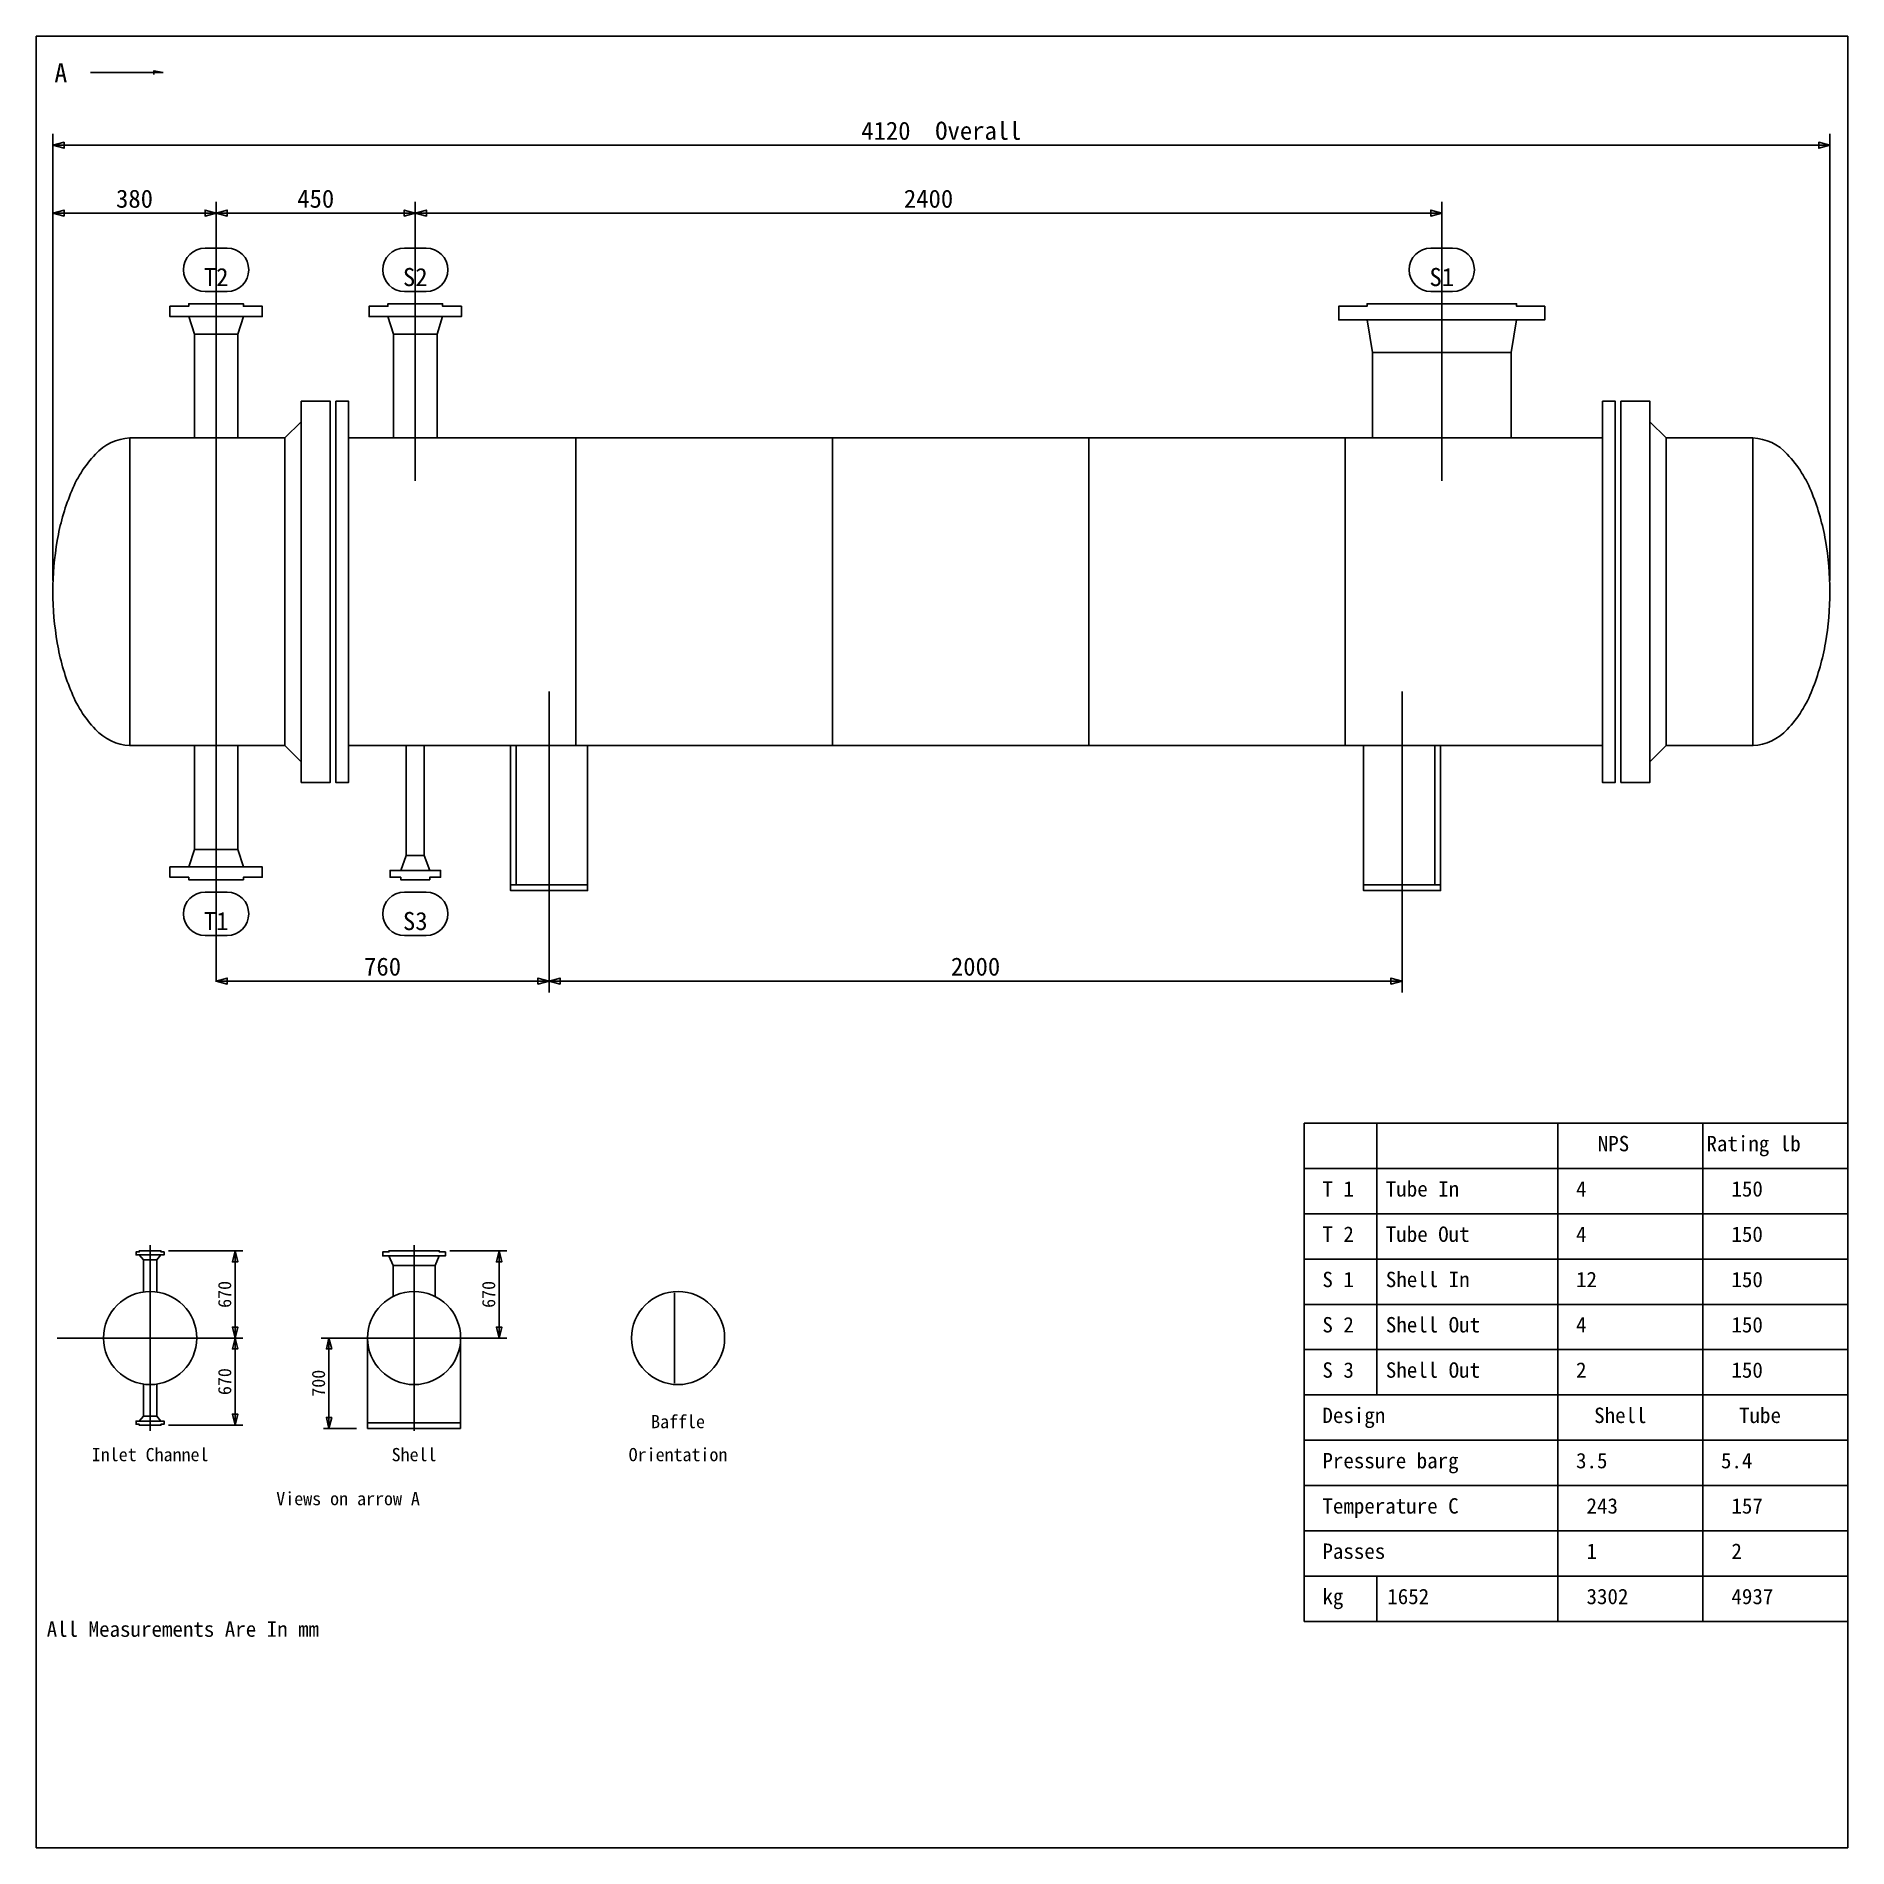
# Model space of a CAD drawing. Header units: millimetres. Extents: x -3006 to 2296, y -71 to 9552.
# Drawn here: x 1316 to 2296, y 3170 to 4150 of the extents above; entities that cross this region are included whole.
import ezdxf
from ezdxf.enums import TextEntityAlignment as Align

# ---------------------------------------------------------------- set-up
doc = ezdxf.new("R2010")
doc.units = ezdxf.units.MM
for name, color, linetype in [('1', 7, 'Continuous'), ('11', 7, 'Continuous'), ('12', 7, 'Continuous'), ('2', 7, 'Continuous'), ('7', 7, 'Continuous'), ('8', 7, 'Continuous')]:
    doc.layers.add(name, color=color, linetype=linetype)

msp = doc.modelspace()

# ---------------------------------------------------------------- texts
at = {"layer": '1'}
msp.add_text('A', height=10.294, dxfattribs=at).set_placement((1325.369, 4135.624), align=Align.TOP_LEFT)
for s, height, p in [('4120  Overall', 9.80392, (1805.415, 4091.388)), ('380', 9.8039, (1368.76, 4054.603)), ('450', 9.8039, (1466.822, 4054.603)), ('2400', 9.8039, (1798.476, 4054.603)), ('T2', 9.8039, (1412.934, 4012.201)), ('S2', 9.8039, (1520.71, 4012.201)), ('S1', 9.8039, (2076.243, 4012.201)), ('S3', 9.8039, (1520.71, 3663.672)), ('T1', 9.8039, (1412.934, 3663.672)), ('760', 9.8039, (1503.017, 3639.018)), ('2000', 9.8039, (1823.917, 3639.018))]:
    msp.add_text(s, height=height, dxfattribs=at).set_placement(p, align=Align.BOTTOM_CENTER)
for s, p in [('670', (1423.234, 3469.447)), ('670', (1566.091, 3469.447)), ('670', (1423.234, 3422.248)), ('700', (1474.004, 3421.373))]:
    msp.add_text(s, height=7.1429, rotation=90, dxfattribs=at).set_placement(p, align=Align.BOTTOM_CENTER)
for s, height, p in [('Baffle', 7.1429, (1662.905, 3404.181)), ('Inlet Channel', 7.14286, (1377.19, 3386.324)), ('Shell', 7.1429, (1520.047, 3386.324)), ('Orientation', 7.14286, (1662.905, 3386.324)), ('Views on arrow A', 7.14286, (1484.333, 3362.515))]:
    msp.add_text(s, height=height, dxfattribs=at).set_placement(p, align=Align.TOP_CENTER)
at = {"layer": '12'}
for s, height, p in [('NPS', 8.3333, (2160.664, 3555.232)), ('Rating lb', 8.3333, (2219.487, 3555.232)), ('T 1', 8.3333, (2011.644, 3530.722)), ('Tube In', 8.3333, (2045.958, 3530.722)), ('4', 8.333, (2148.899, 3530.722)), (' 150', 8.3333, (2227.33, 3530.722)), ('T 2', 8.3333, (2011.644, 3506.212)), ('Tube Out', 8.3333, (2045.958, 3506.212)), ('4', 8.333, (2148.899, 3506.212)), (' 150', 8.3333, (2227.33, 3506.212)), ('S 1', 8.3333, (2011.644, 3481.702)), ('Shell In', 8.3333, (2045.958, 3481.702)), ('12', 8.3333, (2148.899, 3481.702)), (' 150', 8.3333, (2227.33, 3481.702)), ('S 2', 8.3333, (2011.644, 3457.192)), ('Shell Out', 8.3333, (2045.958, 3457.192)), ('4', 8.333, (2148.899, 3457.192)), (' 150', 8.3333, (2227.33, 3457.192)), ('S 3', 8.3333, (2011.644, 3432.683)), ('Shell Out', 8.3333, (2045.958, 3432.683)), ('2', 8.333, (2148.899, 3432.683)), (' 150', 8.3333, (2227.33, 3432.683)), ('Design', 8.3333, (2011.644, 3408.173)), ('Shell', 8.3333, (2158.703, 3408.173)), ('Tube', 8.3333, (2237.134, 3408.173)), ('Pressure barg', 8.33333, (2011.644, 3383.663)), ('3.5', 8.3333, (2148.899, 3383.663)), ('5.4', 8.3333, (2227.33, 3383.663)), ('Temperature C', 8.33333, (2011.644, 3359.153)), (' 243', 8.3333, (2148.899, 3359.153)), (' 157', 8.3333, (2227.33, 3359.153)), ('Passes', 8.3333, (2011.644, 3334.643)), (' 1', 8.3333, (2148.899, 3334.643)), (' 2', 8.3333, (2227.33, 3334.643)), ('kg', 8.3333, (2011.644, 3310.134)), (' 1652', 8.3333, (2041.056, 3310.134)), (' 3302', 8.3333, (2148.899, 3310.134)), (' 4937', 8.3333, (2227.33, 3310.134)), (' All Measurements Are In mm', 8.33333, (1315.566, 3292.486))]:
    msp.add_text(s, height=height, dxfattribs=at).set_placement(p, align=Align.TOP_LEFT)

# ---------------------------------------------------------------- linework, layer by layer
at = {"layer": '1'}
for p, q in [((1344.977, 4130.722), (1384.193, 4130.722)), ((1324.585, 3855.829), (1324.585, 4097.516)), ((2286.244, 3855.829), (2286.244, 4097.516)), ((1412.934, 3638.672), (1412.934, 4060.731)), ((1412.934, 3958.979), (1412.934, 4060.731)), ((1520.71, 3909.794), (1520.71, 4060.731)), ((2076.243, 3909.794), (2076.243, 4060.731)), ((1407.052, 4035.731), (1418.816, 4035.731)), ((1514.828, 4035.731), (1526.592, 4035.731)), ((2070.36, 4035.731), (2082.125, 4035.731)), ((1407.052, 4012.201), (1418.816, 4012.201)), ((1514.828, 4012.201), (1526.592, 4012.201)), ((2070.36, 4012.201), (2082.125, 4012.201)), ((1593.1, 3632.89), (1593.1, 3795.736)), ((2054.734, 3632.89), (2054.734, 3795.736)), ((1407.052, 3687.202), (1418.816, 3687.202)), ((1514.828, 3687.202), (1526.592, 3687.202)), ((1407.052, 3663.672), (1418.816, 3663.672)), ((1514.828, 3663.672), (1526.592, 3663.672)), ((1377.19, 3395.638), (1377.19, 3496.058)), ((1387.134, 3493.047), (1427.4, 3493.047)), ((1520.047, 3395.638), (1520.047, 3496.058)), ((1539.34, 3493.047), (1570.257, 3493.047)), ((1326.98, 3445.848), (1427.4, 3445.848)), ((1469.837, 3445.848), (1570.257, 3445.848)), ((1387.134, 3398.649), (1427.4, 3398.649)), ((1488.885, 3396.898), (1471.028, 3396.898))]:
    msp.add_line(p, q, dxfattribs=at)
for points in [[(1384.193, 4130.722), (1379.291, 4131.702), (1379.291, 4129.741)], [(1324.585, 4091.388), (1330.599, 4093.007), (1330.599, 4089.769), (1324.585, 4091.388), (2286.244, 4091.388), (2280.231, 4093.007), (2280.231, 4089.769), (2286.244, 4091.388)], [(1324.585, 4054.615), (1330.599, 4056.234), (1330.599, 4052.996), (1324.585, 4054.615), (1412.934, 4054.615), (1406.921, 4056.234), (1406.921, 4052.996), (1412.934, 4054.615)], [(1412.934, 4054.615), (1418.947, 4056.234), (1418.947, 4052.996), (1412.934, 4054.615), (1520.71, 4054.615), (1514.697, 4056.234), (1514.697, 4052.996), (1520.71, 4054.615)], [(1520.71, 4054.615), (1526.723, 4056.234), (1526.723, 4052.996), (1520.71, 4054.615), (2076.243, 4054.615), (2070.229, 4056.234), (2070.229, 4052.996), (2076.243, 4054.615)], [(1412.934, 3639.006), (1418.947, 3640.625), (1418.947, 3637.387), (1412.934, 3639.006), (1593.1, 3639.006), (1587.087, 3640.625), (1587.087, 3637.387), (1593.1, 3639.006)], [(1593.1, 3639.006), (1599.114, 3640.625), (1599.114, 3637.387), (1593.1, 3639.006), (2054.734, 3639.006), (2048.72, 3640.625), (2048.72, 3637.387), (2054.734, 3639.006)], [(1423.269, 3445.848), (1421.728, 3451.73), (1424.669, 3451.73), (1423.269, 3445.848), (1423.269, 3493.047), (1421.728, 3487.024), (1424.669, 3487.024), (1423.269, 3493.047)], [(1566.126, 3445.848), (1564.585, 3451.73), (1567.526, 3451.73), (1566.126, 3445.848), (1566.126, 3493.047), (1564.585, 3487.024), (1567.526, 3487.024), (1566.126, 3493.047)], [(1423.269, 3445.848), (1424.669, 3439.965), (1421.728, 3439.965), (1423.269, 3445.848), (1423.269, 3398.649), (1424.669, 3404.671), (1421.728, 3404.671), (1423.269, 3398.649)], [(1473.969, 3396.828), (1472.568, 3402.851), (1475.51, 3402.851), (1473.969, 3396.828), (1473.969, 3445.848), (1472.568, 3439.965), (1475.51, 3439.965), (1473.969, 3445.848)]]:
    msp.add_lwpolyline(points, dxfattribs=at)
for centre, start, end in [((1407.052, 4023.966), 90, 270), ((1418.816, 4023.966), 270, 90), ((1514.828, 4023.966), 90, 270), ((1526.592, 4023.966), 270, 90), ((2070.36, 4023.966), 90, 270), ((2082.125, 4023.966), 270, 90), ((1407.052, 3675.437), 90, 270), ((1418.816, 3675.437), 270, 90), ((1514.828, 3675.437), 90, 270), ((1526.592, 3675.437), 270, 90)]:
    msp.add_arc(centre, 11.765, start, end, dxfattribs=at)
at = {"layer": '11'}
for points in [[(1315.566, 4150.364), (2295.958, 4150.364), (2295.958, 3169.972), (1315.566, 3169.972), (1315.566, 4150.364)], [(2001.84, 3562.094), (2295.958, 3562.094), (2001.84, 3562.094), (2001.84, 3537.585), (2295.958, 3537.585), (2001.84, 3537.585), (2001.84, 3513.075), (2295.958, 3513.075), (2001.84, 3513.075), (2001.84, 3488.565), (2295.958, 3488.565), (2001.84, 3488.565), (2001.84, 3464.055), (2295.958, 3464.055), (2001.84, 3464.055), (2001.84, 3439.545), (2295.958, 3439.545), (2001.84, 3439.545), (2001.84, 3415.036), (2295.958, 3415.036), (2001.84, 3415.036), (2001.84, 3390.526), (2295.958, 3390.526), (2001.84, 3390.526), (2001.84, 3366.016), (2295.958, 3366.016), (2001.84, 3366.016), (2001.84, 3341.506), (2295.958, 3341.506), (2001.84, 3341.506), (2001.84, 3316.996), (2295.958, 3316.996), (2001.84, 3316.996), (2001.84, 3292.486), (2041.056, 3292.486), (2041.056, 3316.996), (2041.056, 3292.486), (2139.095, 3292.486), (2139.095, 3562.094), (2139.095, 3292.486), (2217.526, 3292.486), (2217.526, 3562.094), (2217.526, 3292.486), (2295.958, 3292.486), (2295.958, 3562.094), (2041.056, 3562.094), (2041.056, 3415.036)]]:
    msp.add_lwpolyline(points, dxfattribs=at)
at = {"layer": '2'}
for p, q in [((1366.216, 3932.962), (1366.216, 3932.962)), ((2244.614, 3932.962), (2244.614, 3932.962)), ((1366.216, 3766.441), (1366.216, 3766.441)), ((2244.614, 3766.441), (2244.614, 3766.441)), ((1660.944, 3421.417), (1660.944, 3470.279)), ((1494.837, 3445.848), (1494.837, 3396.898)), ((1545.257, 3396.898), (1545.257, 3445.848)), ((1494.837, 3399.874), (1545.257, 3399.874)), ((1494.837, 3396.898), (1545.257, 3396.898))]:
    msp.add_line(p, q, dxfattribs=at)
for points in [[(1424.729, 3932.962), (1424.729, 3989.163), (1427.736, 3998.645), (1437.912, 3998.645), (1437.912, 4004.196), (1427.736, 4004.196), (1427.736, 4005.584), (1398.132, 4005.584), (1398.132, 4004.196), (1387.956, 4004.196), (1387.956, 3998.645), (1398.132, 3998.645), (1427.736, 3998.645), (1424.729, 3989.163), (1401.139, 3989.163), (1398.132, 3998.645), (1401.139, 3989.163), (1401.139, 3932.962)], [(1532.505, 3932.962), (1532.505, 3989.163), (1535.512, 3998.645), (1545.688, 3998.645), (1545.688, 4004.196), (1535.512, 4004.196), (1535.512, 4005.584), (1505.908, 4005.584), (1505.908, 4004.196), (1495.732, 4004.196), (1495.732, 3998.645), (1505.908, 3998.645), (1535.512, 3998.645), (1532.505, 3989.163), (1508.915, 3989.163), (1505.908, 3998.645), (1508.915, 3989.163), (1508.915, 3932.962)], [(2113.71, 3932.962), (2113.71, 3979.218), (2116.716, 3996.795), (2131.981, 3996.795), (2131.981, 4004.196), (2116.716, 4004.196), (2116.716, 4005.584), (2035.769, 4005.584), (2035.769, 4004.196), (2020.504, 4004.196), (2020.504, 3996.795), (2035.769, 3996.795), (2116.716, 3996.795), (2113.71, 3979.218), (2038.775, 3979.218), (2035.769, 3996.795), (2038.775, 3979.218), (2038.775, 3932.962)], [(1450.17, 3932.962), (1458.959, 3941.751), (1458.959, 3952.852), (1474.686, 3952.852), (1474.686, 3746.551), (1458.959, 3746.551), (1458.959, 3952.852), (1458.959, 3757.652), (1450.17, 3766.441)], [(1477.692, 3952.852), (1484.631, 3952.852), (1484.631, 3746.551), (1477.692, 3746.551), (1477.692, 3952.852)], [(2163.203, 3952.852), (2170.142, 3952.852), (2170.142, 3746.551), (2163.203, 3746.551), (2163.203, 3952.852)], [(2197.664, 3766.441), (2188.875, 3757.652), (2188.875, 3746.551), (2173.148, 3746.551), (2173.148, 3952.852), (2188.875, 3952.852), (2188.875, 3746.551), (2188.875, 3941.751), (2197.664, 3932.962)], [(1366.216, 3932.962), (1450.17, 3932.962), (1450.17, 3766.441), (1366.216, 3766.441), (1366.216, 3932.962)], [(1484.631, 3932.962), (2163.203, 3932.962), (2163.203, 3766.441), (1484.631, 3766.441), (1484.631, 3932.962)], [(2197.664, 3932.962), (2244.614, 3932.962), (2244.614, 3766.441), (2197.664, 3766.441), (2197.664, 3932.962)], [(1424.729, 3766.441), (1424.729, 3710.24), (1427.736, 3700.758), (1437.912, 3700.758), (1437.912, 3695.207), (1427.736, 3695.207), (1427.736, 3693.819), (1398.132, 3693.819), (1398.132, 3695.207), (1387.956, 3695.207), (1387.956, 3700.758), (1398.132, 3700.758), (1427.736, 3700.758), (1424.729, 3710.24), (1401.139, 3710.24), (1398.132, 3700.758), (1401.139, 3710.24), (1401.139, 3766.441)], [(1525.567, 3766.441), (1525.567, 3707.002), (1528.574, 3698.907), (1534.356, 3698.907), (1534.356, 3695.207), (1528.574, 3695.207), (1528.574, 3693.819), (1512.847, 3693.819), (1512.847, 3695.207), (1507.065, 3695.207), (1507.065, 3698.907), (1512.847, 3698.907), (1528.574, 3698.907), (1525.567, 3707.002), (1515.853, 3707.002), (1512.847, 3698.907), (1515.853, 3707.002), (1515.853, 3766.441)], [(1613.916, 3688.037), (1613.916, 3766.441), (1572.285, 3766.441), (1572.285, 3688.037), (1613.916, 3688.037), (1613.916, 3691.044), (1572.285, 3691.044), (1575.292, 3691.044), (1575.292, 3766.441)], [(2075.549, 3688.037), (2075.549, 3766.441), (2033.918, 3766.441), (2033.918, 3688.037), (2075.549, 3688.037), (2075.549, 3691.044), (2033.918, 3691.044), (2072.542, 3691.044), (2072.542, 3766.441)], [(1380.832, 3470.778), (1380.832, 3488.145), (1383.073, 3490.806), (1384.753, 3490.806), (1384.753, 3492.487), (1383.073, 3492.487), (1383.073, 3493.047), (1371.308, 3493.047), (1371.308, 3492.487), (1369.627, 3492.487), (1369.627, 3490.806), (1371.308, 3490.806), (1383.073, 3490.806), (1371.308, 3490.806), (1373.549, 3488.145), (1380.832, 3488.145), (1373.549, 3488.145), (1373.549, 3470.778)], [(1531.392, 3468.397), (1531.392, 3485.064), (1533.633, 3490.246), (1536.994, 3490.246), (1536.994, 3492.487), (1533.633, 3492.487), (1533.633, 3493.047), (1506.462, 3493.047), (1506.462, 3492.487), (1503.101, 3492.487), (1503.101, 3490.246), (1506.462, 3490.246), (1533.633, 3490.246), (1506.462, 3490.246), (1508.703, 3485.064), (1531.392, 3485.064), (1508.703, 3485.064), (1508.703, 3468.397)], [(1373.549, 3420.918), (1373.689, 3403.551), (1371.308, 3400.89), (1369.627, 3400.89), (1369.627, 3399.209), (1371.308, 3399.209), (1371.308, 3398.649), (1383.073, 3398.649), (1383.073, 3399.209), (1384.753, 3399.209), (1384.753, 3400.89), (1383.073, 3400.89), (1371.308, 3400.89), (1383.073, 3400.89), (1380.832, 3403.551), (1373.689, 3403.551), (1380.832, 3403.551), (1380.832, 3420.918)]]:
    msp.add_lwpolyline(points, dxfattribs=at)
for points in [[(1366.216, 3932.962, 0.1989124), (1347.598, 3924.172, 0.0984914), (1334.157, 3902.818, 0.0545957), (1326.955, 3877.392, 0.0436609), (1324.585, 3849.701, 0.0436609), (1326.955, 3822.011, 0.0545957), (1334.157, 3796.585, 0.0984914), (1347.598, 3775.231, 0.1989124), (1366.216, 3766.441, 0.1989124)], [(2244.614, 3766.441, 0.1989124), (2263.231, 3775.231, 0.0984914), (2276.672, 3796.585, 0.0545957), (2283.874, 3822.011, 0.0436609), (2286.244, 3849.701, 0.0436609), (2283.874, 3877.392, 0.0545957), (2276.672, 3902.818, 0.0984914), (2263.231, 3924.172, 0.1989124), (2244.614, 3932.962, 0.1989124)]]:
    msp.add_lwpolyline(points, format="xyb", dxfattribs=at)
for centre in [(1377.19, 3445.848), (1520.047, 3445.848), (1662.905, 3445.848)]:
    msp.add_circle(centre, 25.21, dxfattribs=at)
at = {"layer": '7'}
for points in [[(1607.655, 3766.441), (1607.655, 3766.441), (1607.655, 3858.49), (1607.655, 3932.962), (1607.655, 3766.441)], [(1885.19, 3766.441), (1885.19, 3766.441), (1885.19, 3858.49), (1885.19, 3932.962), (1885.19, 3766.441)]]:
    msp.add_lwpolyline(points, dxfattribs=at)
at = {"layer": '8'}
for points in [[(1746.422, 3840.913), (1746.422, 3840.913), (1746.422, 3932.962), (1746.422, 3932.962), (1746.422, 3766.441)], [(2023.957, 3840.913), (2023.957, 3840.913), (2023.957, 3932.962), (2023.957, 3932.962), (2023.957, 3766.441)]]:
    msp.add_lwpolyline(points, dxfattribs=at)

msp.set_redraw_order([(e.dxf.handle, doc.entitydb.next_handle()) for e in msp.query("TEXT MTEXT ATTDEF DIMENSION ARC_DIMENSION")])  # texts and dimensions are drawn at this point

doc.saveas('drawing.dxf')
